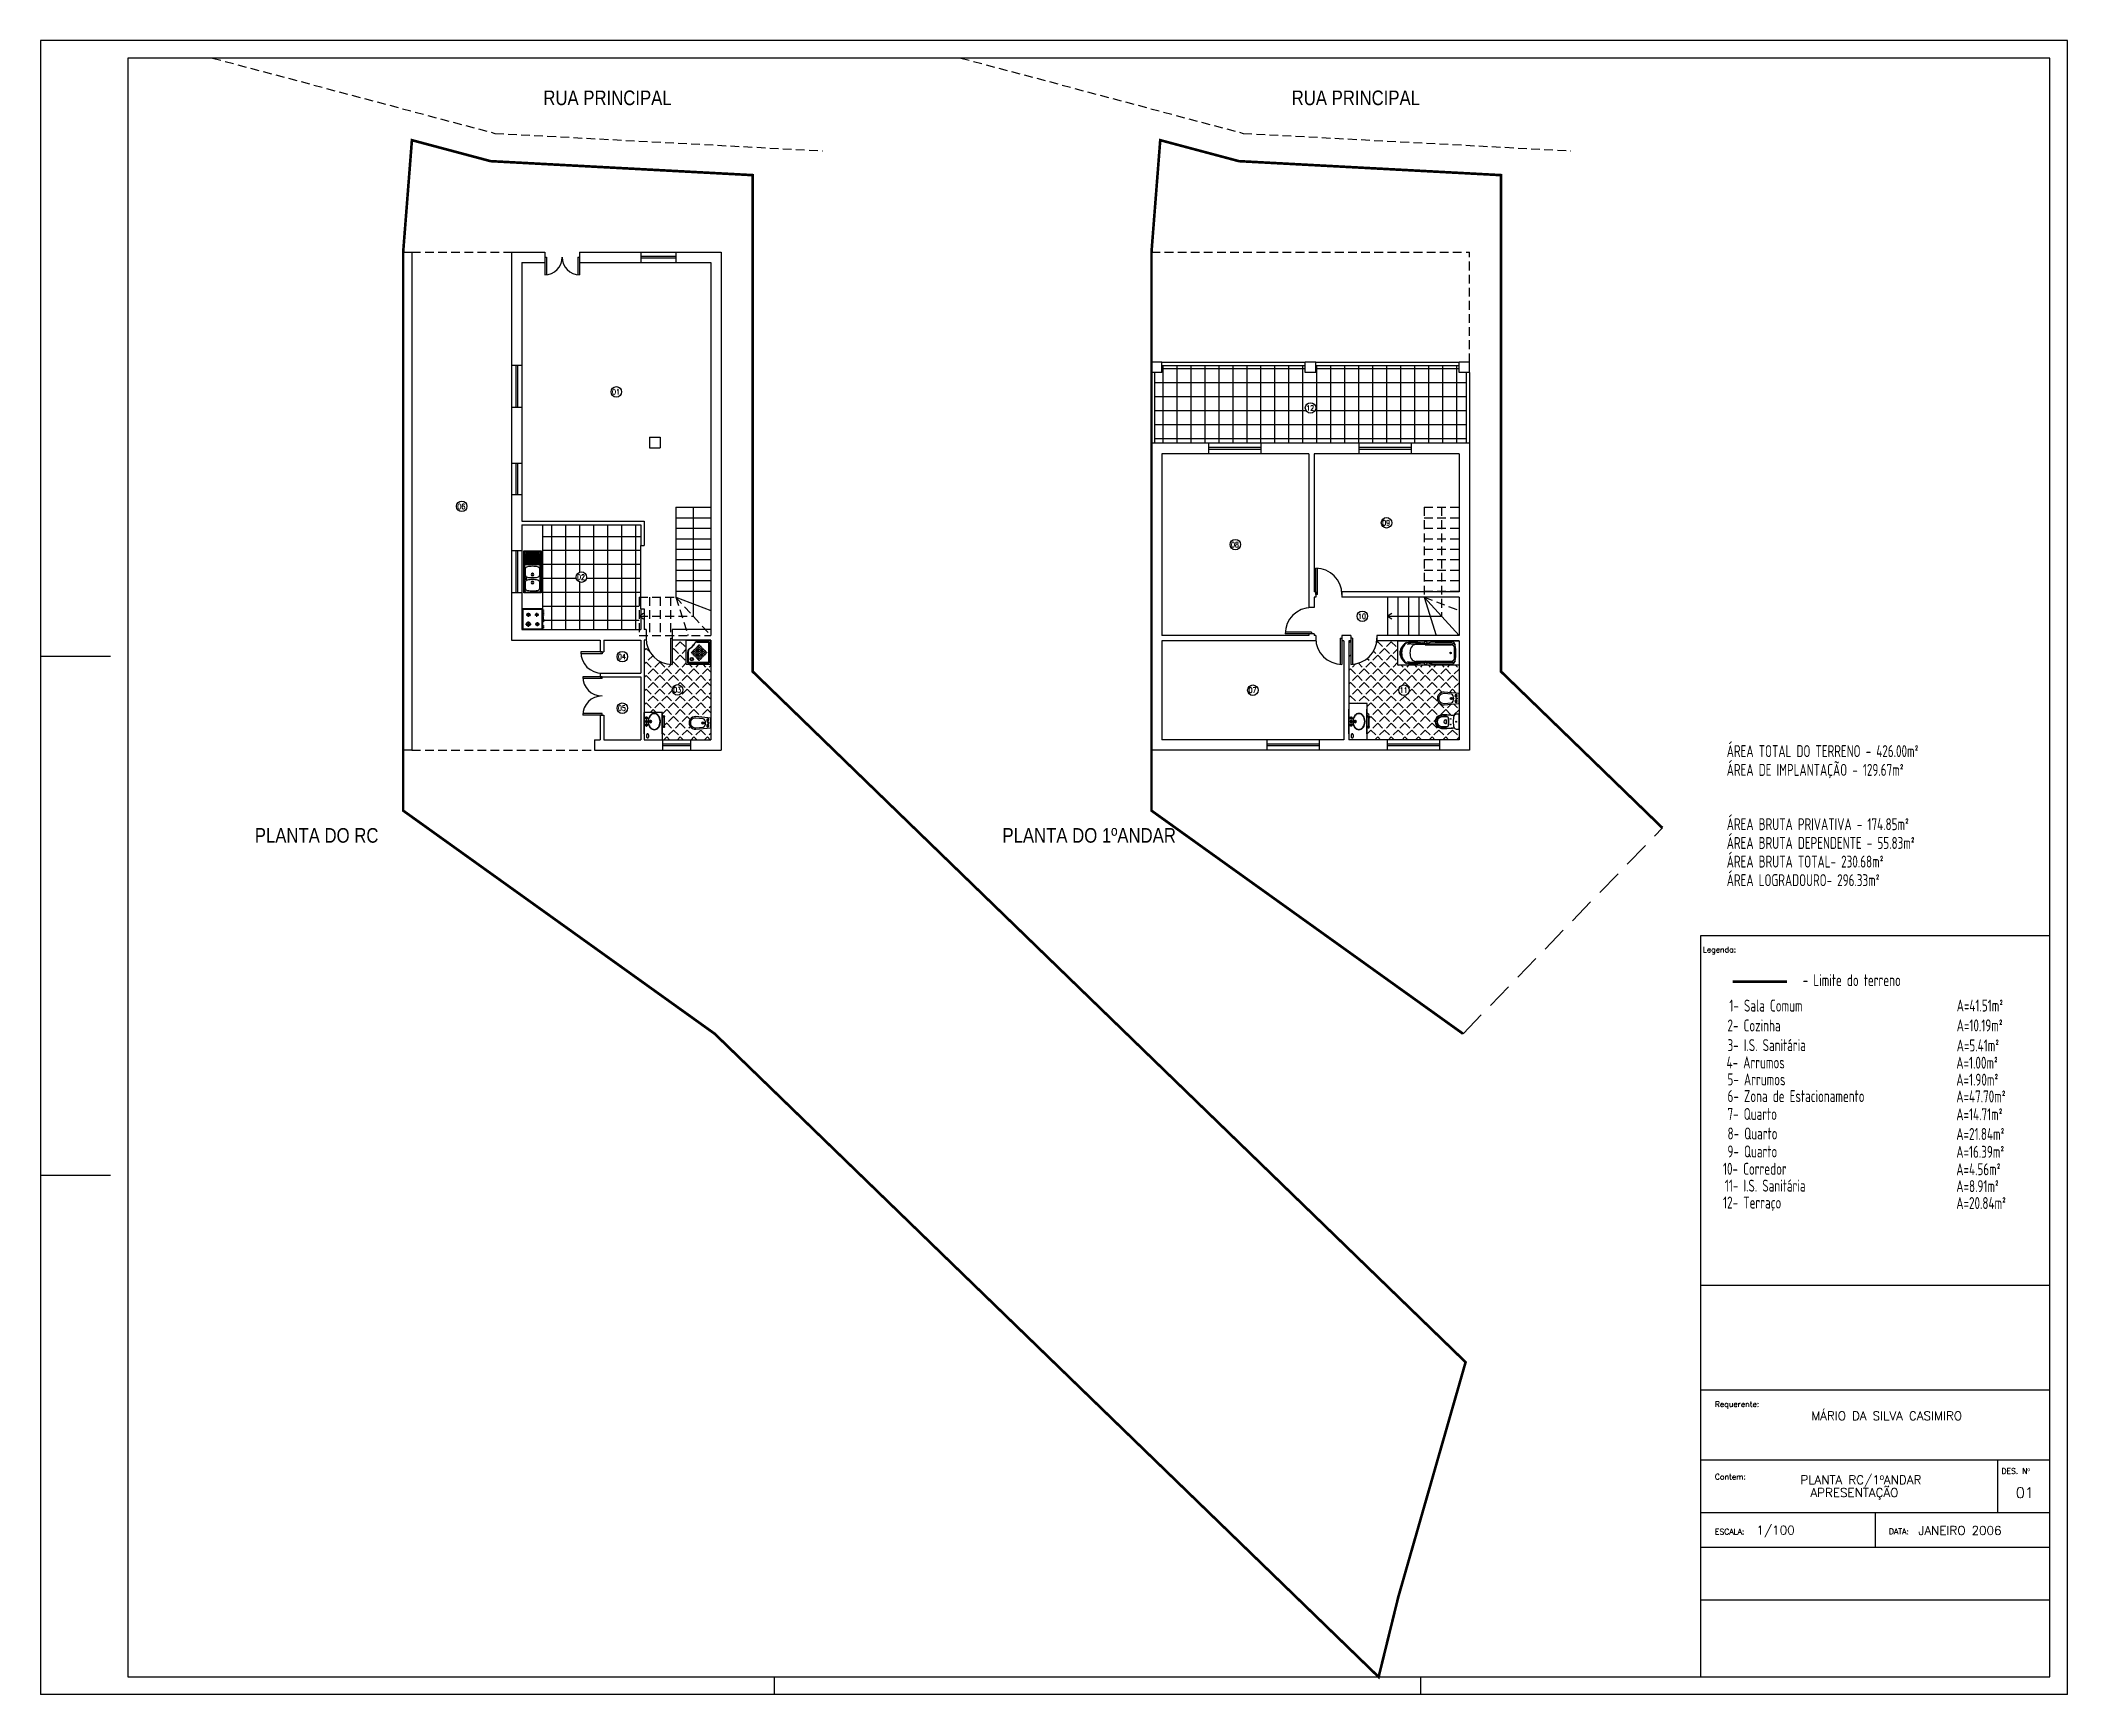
# Model space of a CAD drawing. Header units: inches. Extents: x 195 to 311, y -195 to -148.
# Drawn here: x 194.6 to 252.6, y -195.3 to -147.9 of the extents above; entities that cross this region are included whole.
import ezdxf
from ezdxf.enums import TextEntityAlignment as Align

# ---------------------------------------------------------------- set-up
doc = ezdxf.new("R2010")
doc.units = ezdxf.units.IN
doc.header["$MEASUREMENT"] = 0
for name, pattern in [('ACAD_ISO04W100', [30.5, 24, -3, 0.5, -3]), ('DASHDOT', [25.4, 12.7, -6.35, 0, -6.35]), ('HIDDEN', [0.375, 0.25, -0.125])]:
    doc.linetypes.add(name, pattern=pattern)
doc.layers.get('0').update_dxf_attribs({"linetype": 'CONTINUOUS'})
for name, color, linetype in [('AREAS', 7, 'CONTINUOUS'), ('cotas', 7, 'CONTINUOUS'), ('LEG', 7, 'CONTINUOUS'), ('LEGENDA', 7, 'CONTINUOUS'), ('LIMITE', 1, 'ACAD_ISO04W100'), ('NUMEROS', 7, 'CONTINUOUS'), ('OBJECTOS', 6, 'CONTINUOUS'), ('paredes', 2, 'CONTINUOUS'), ('PAVIMENTO', 4, 'CONTINUOUS'), ('vão', 1, 'CONTINUOUS')]:
    doc.layers.add(name, color=color, linetype=linetype)
doc.styles.add('AREAS', font='isocp.shx')
doc.styles.add('COMPARTIMENTOS', font='simplex.shx', dxfattribs={"height": 0.18})
doc.styles.add('SIMPLEX', font='SIMPLEX.SHX')
doc.styles.add('textoleg', font='swissc.ttf')

msp = doc.modelspace()

# ---------------------------------------------------------------- texts
at = {"layer": 'AREAS', "style": 'AREAS', "width": 0.75}
for s, p in [('ÁREA TOTAL DO TERRENO - 426.00m²', (242.83, -168.436)), ('ÁREA DE IMPLANTAÇÃO - 129.67m²', (242.83, -168.973)), ('ÁREA BRUTA PRIVATIVA - 174.85m²', (242.83, -170.527)), ('ÁREA BRUTA DEPENDENTE - 55.83m²', (242.83, -171.064)), ('ÁREA BRUTA TOTAL- 230.68m²', (242.83, -171.597)), ('ÁREA LOGRADOURO- 296.33m²', (242.83, -172.128)), ('- Limite do terreno', (245.006, -174.988)), ('1- Sala Comum', (242.905, -175.717)), ('A=41.51m²', (249.411, -175.715)), ('2- Cozinha', (242.852, -176.284)), ('A=10.19m²', (249.411, -176.282)), ('3- I.S. Sanitária', (242.854, -176.847)), ('A=5.41m²', (249.411, -176.855)), ('4- Arrumos', (242.826, -177.342)), ('A=1.00m²', (249.4, -177.35)), ('5- Arrumos', (242.852, -177.826)), ('6- Zona de Estacionamento', (242.854, -178.305)), ('A=1.90m²', (249.4, -177.835)), ('A=47.70m²', (249.4, -178.314)), ('7- Quarto', (242.852, -178.816)), ('A=14.71m²', (249.4, -178.825)), ('8- Quarto', (242.854, -179.375)), ('A=21.84m²', (249.4, -179.389)), ('9- Quarto', (242.852, -179.888)), ('A=16.39m²', (249.4, -179.898)), ('10- Corredor', (242.724, -180.384)), ('A=4.56m²', (249.4, -180.398)), ('11- I.S. Sanitária', (242.776, -180.867)), ('A=8.91m²', (249.4, -180.881)), ('12- Terraço', (242.727, -181.35)), ('A=20.84m²', (249.4, -181.365))]:
    msp.add_text(s, height=0.342, dxfattribs=at).set_placement(p)
at = {"layer": 'LEGENDA', "linetype": 'Continuous', "style": 'textoleg'}
for s, p in [('RUA PRINCIPAL', (208.969, -149.786)), ('RUA PRINCIPAL', (230.383, -149.786)), ('PLANTA DO RC', (200.712, -170.885)), ('PLANTA DO 1ºANDAR', (222.106, -170.885))]:
    msp.add_text(s, height=0.418, dxfattribs=at).set_placement(p)

# ---------------------------------------------------------------- blocks, each defined once
blk = doc.blocks.new('87047120')
for p, q in [((-0.585, -0.06), (-0.585, -0.25)), ((-0.585, -0.44), (-0.585, -0.25)), ((-0.575, -0.06), (-0.575, -0.25)), ((-0.575, -0.44), (-0.575, -0.25)), ((-0.189, -0.079), (-0.555, -0.079)), ((-0.189, -0.103), (-0.555, -0.103)), ((-0.189, -0.128), (-0.555, -0.128)), ((-0.189, -0.152), (-0.555, -0.152)), ((-0.189, -0.177), (-0.555, -0.177)), ((-0.189, -0.201), (-0.555, -0.201)), ((-0.189, -0.226), (-0.555, -0.226)), ((-0.189, -0.25), (-0.555, -0.25)), ((-0.189, -0.274), (-0.555, -0.274)), ((-0.189, -0.299), (-0.555, -0.299)), ((-0.189, -0.323), (-0.555, -0.323)), ((-0.189, -0.348), (-0.555, -0.348)), ((-0.189, -0.372), (-0.555, -0.372)), ((-0.189, -0.397), (-0.555, -0.397)), ((-0.189, -0.421), (-0.555, -0.421)), ((0.367, -0.02), (-0.545, -0.02)), ((0.367, -0.03), (-0.545, -0.03)), ((0.367, -0.47), (-0.545, -0.47)), ((0.367, -0.48), (-0.545, -0.48)), ((-0.189, -0.446), (-0.527, -0.446)), ((-0.189, -0.055), (-0.524, -0.055)), ((0.367, -0.02), (0.553, -0.02)), ((0.367, -0.03), (0.553, -0.03)), ((0.367, -0.47), (0.553, -0.47)), ((0.367, -0.48), (0.553, -0.48)), ((0.583, -0.06), (0.583, -0.25)), ((0.583, -0.44), (0.583, -0.25)), ((0.593, -0.06), (0.593, -0.25)), ((0.593, -0.44), (0.593, -0.25))]:
    blk.add_line(p, q)
blk.add_lwpolyline([(-0.6, -0.5), (0.6, -0.5), (0.6, 0), (-0.6, 0)], close=True)
for centre, radius in [((0.079, -0.25), 0.038), ((0.079, -0.25), 0.0275), ((0.192, -0.066), 0.019), ((0.304, -0.25), 0.038), ((0.304, -0.25), 0.0275)]:
    blk.add_circle(centre, radius)
for centre, radius, start, end in [((-0.545, -0.06), 0.04, 90, 180), ((-0.545, -0.44), 0.04, 180, 270), ((-0.545, -0.06), 0.03, 90, 180), ((-0.545, -0.44), 0.03, 180, 270), ((0.581, -0.25), 0.75, 169.61876, 180), ((0.581, -0.25), 0.75, 180, 190.38124), ((-0.083, -0.128), 0.075, 97.23, 169.61876), ((-0.083, -0.372), 0.075, 190.38124, 262.77), ((0.002, -0.798), 0.75, 90, 97.23), ((0.002, 0.298), 0.75, 262.77, 270), ((0.002, -0.798), 0.75, 82.77, 90), ((0.002, 0.298), 0.75, 270, 277.23), ((0.087, -0.128), 0.075, 10.38124, 82.77), ((0.087, -0.372), 0.075, 277.23, 349.61876), ((-0.577, -0.25), 0.75, 0, 10.38124), ((-0.577, -0.25), 0.75, 349.61876, 0), ((0.961, -0.25), 0.75, 169.61876, 180), ((0.961, -0.25), 0.75, 180, 190.38124), ((0.297, -0.128), 0.075, 97.23, 169.61876), ((0.297, -0.372), 0.075, 190.38124, 262.77), ((0.382, -0.798), 0.75, 90, 97.23), ((0.382, 0.298), 0.75, 262.77, 270), ((0.382, -0.798), 0.75, 82.77, 90), ((0.382, 0.298), 0.75, 270, 277.23), ((0.467, -0.128), 0.075, 10.38124, 82.77), ((0.467, -0.372), 0.075, 277.23, 349.61876), ((-0.197, -0.25), 0.75, 0, 10.38124), ((-0.197, -0.25), 0.75, 349.61876, 0), ((0.553, -0.06), 0.04, 0, 90), ((0.553, -0.06), 0.03, 0, 90), ((0.553, -0.44), 0.04, 270, 0), ((0.553, -0.44), 0.03, 270, 0)]:
    blk.add_arc(centre, radius, start, end)
blk = doc.blocks.new('g')
at = {"layer": 'vão'}
for p, q in [((205.873, 19.59), (205.273, 19.59)), ((205.273, 19.59), (205.273, 18.996)), ((205.293, 19.54), (205.293, 19.046)), ((205.823, 19.57), (205.323, 19.57)), ((205.375, 19.151), (205.531, 19.151)), ((205.399, 19.419), (205.514, 19.419)), ((205.455, 19.075), (205.455, 19.228)), ((205.457, 19.361), (205.457, 19.477)), ((205.64, 19.419), (205.754, 19.419)), ((205.655, 19.149), (205.769, 19.149)), ((205.697, 19.361), (205.697, 19.477)), ((205.712, 19.091), (205.712, 19.207)), ((205.853, 19.046), (205.853, 19.54)), ((205.873, 18.996), (205.873, 19.59)), ((205.874, 19.56), (205.885, 19.56)), ((205.885, 19.537), (205.874, 19.537)), ((205.874, 19.511), (205.885, 19.511)), ((205.885, 19.488), (205.874, 19.488)), ((205.874, 19.463), (205.885, 19.463)), ((205.885, 19.44), (205.874, 19.44)), ((205.874, 19.416), (205.885, 19.416)), ((205.885, 19.393), (205.874, 19.393)), ((205.878, 19.367), (205.878, 19.293)), ((205.891, 19.367), (205.878, 19.367)), ((205.878, 19.218), (205.878, 19.293)), ((205.891, 19.218), (205.878, 19.218)), ((205.885, 19.56), (205.885, 19.537)), ((205.885, 19.511), (205.885, 19.488)), ((205.885, 19.463), (205.885, 19.44)), ((205.885, 19.416), (205.885, 19.393)), ((205.891, 19.293), (205.891, 19.367)), ((205.891, 19.293), (205.891, 19.218)), ((205.273, 18.996), (205.873, 18.996)), ((205.323, 19.016), (205.823, 19.016)), ((205.874, 19.107), (205.885, 19.107)), ((205.885, 19.084), (205.874, 19.084)), ((205.874, 19.06), (205.885, 19.06)), ((205.885, 19.037), (205.874, 19.037)), ((205.885, 19.107), (205.885, 19.084)), ((205.885, 19.06), (205.885, 19.037))]:
    blk.add_line(p, q, dxfattribs=at)
for centre, radius in [((205.455, 19.15), 0.0572), ((205.455, 19.151), 0.05), ((205.457, 19.419), 0.045), ((205.457, 19.419), 0.04), ((205.697, 19.419), 0.035), ((205.697, 19.419), 0.03), ((205.712, 19.149), 0.045), ((205.712, 19.149), 0.04)]:
    blk.add_circle(centre, radius, dxfattribs=at)
for centre, start, end in [((205.323, 19.54), 90, 180), ((205.823, 19.54), 0, 90), ((205.323, 19.046), 180, 270), ((205.823, 19.046), 270, 0)]:
    blk.add_arc(centre, 0.03, start, end, dxfattribs=at)
blk = doc.blocks.new('bid')
at = {"layer": 'OBJECTOS'}
for p, q in [((-0.094, -0.065), (-0.101, -0.072)), ((-0.101, -0.099), (-0.094, -0.106)), ((-0.091, -0.068), (-0.098, -0.075)), ((-0.098, -0.096), (-0.091, -0.103)), ((-0.062, -0.075), (-0.069, -0.068)), ((-0.069, -0.103), (-0.062, -0.096)), ((-0.059, -0.072), (-0.066, -0.065)), ((-0.066, -0.106), (-0.059, -0.099)), ((0.059, -0.072), (0.066, -0.065)), ((0.066, -0.106), (0.059, -0.099)), ((0.062, -0.075), (0.069, -0.068)), ((0.069, -0.103), (0.062, -0.096)), ((0.091, -0.068), (0.098, -0.075)), ((0.098, -0.096), (0.091, -0.103)), ((0.094, -0.065), (0.101, -0.072)), ((0.101, -0.099), (0.094, -0.106))]:
    blk.add_line(p, q, dxfattribs=at)
for points in [[(-0.14, 0), (-0.179, -0.423, 1.096946), (0.179, -0.423), (0.14, 0)], [(0.139, -0.427), (0.12, -0.215, 0.293275), (0.08, -0.164, 0.170265), (-0.08, -0.164, 0.293275), (-0.12, -0.215), (-0.139, -0.427, 1.096946)]]:
    blk.add_lwpolyline(points, format="xyb", close=True, dxfattribs=at)
for centre, radius in [((-0.08, -0.085), 0.015), ((-0.08, -0.085), 0.011), ((0, -0.219), 0.0316), ((0, -0.219), 0.0216), ((0, -0.069), 0.0198), ((0.08, -0.085), 0.015), ((0.08, -0.085), 0.011)]:
    blk.add_circle(centre, radius, dxfattribs=at)
for centre, radius, start, end in [((-0.08, -0.085), 0.0305, 149.21084, 210.78916), ((-0.101, -0.064), 0.0075, 356.81032, 273.18968), ((-0.101, -0.107), 0.0075, 86.81032, 3.18968), ((-0.08, -0.085), 0.0255, 147.4537, 212.5463), ((-0.096, -0.07), 0.00533, 200.56224, 249.43776), ((-0.096, -0.101), 0.00533, 110.56224, 159.43776), ((-0.094, -0.074), 0.00412, 187.64951, 262.35049), ((-0.094, -0.096), 0.00412, 97.64951, 172.35049), ((-0.08, -0.085), 0.0305, 59.21084, 120.78916), ((-0.08, -0.085), 0.0305, 239.21084, 300.78916), ((-0.08, -0.085), 0.0255, 57.4537, 122.5463), ((-0.096, -0.07), 0.00533, 20.56224, 69.43776), ((-0.096, -0.101), 0.00533, 290.56225, 339.43776), ((-0.08, -0.085), 0.0255, 237.4537, 302.5463), ((-0.091, -0.072), 0.00412, 7.64951, 82.35049), ((-0.091, -0.099), 0.00412, 277.64951, 352.35049), ((-0.069, -0.072), 0.00412, 97.64951, 172.35049), ((-0.069, -0.099), 0.00412, 187.64951, 262.35049), ((-0.064, -0.07), 0.00533, 110.56224, 159.43776), ((-0.064, -0.101), 0.00533, 200.56224, 249.43776), ((-0.059, -0.064), 0.0075, 266.81032, 183.18968), ((-0.066, -0.074), 0.00412, 277.64951, 352.35049), ((-0.066, -0.096), 0.00412, 7.64951, 82.35049), ((-0.059, -0.107), 0.0075, 176.81032, 93.18968), ((-0.064, -0.07), 0.00533, 290.56225, 339.43776), ((-0.064, -0.101), 0.00533, 20.56224, 69.43776), ((-0.08, -0.085), 0.0255, 327.4537, 32.5463), ((-0.08, -0.085), 0.0305, 329.21084, 30.78916), ((0.08, -0.085), 0.0305, 149.21084, 210.78916), ((0.059, -0.064), 0.0075, 356.81032, 273.18968), ((0.059, -0.107), 0.0075, 86.81032, 3.18968), ((0.08, -0.085), 0.0255, 147.4537, 212.5463), ((0.064, -0.07), 0.00533, 200.56224, 249.43776), ((0.064, -0.101), 0.00533, 110.56224, 159.43776), ((0.066, -0.074), 0.00412, 187.64951, 262.35049), ((0.066, -0.096), 0.00412, 97.64951, 172.35049), ((0.08, -0.085), 0.0305, 59.21084, 120.78916), ((0.08, -0.085), 0.0305, 239.21084, 300.78916), ((0.08, -0.085), 0.0255, 57.4537, 122.5463), ((0.064, -0.07), 0.00533, 20.56224, 69.43776), ((0.064, -0.101), 0.00533, 290.56225, 339.43776), ((0.08, -0.085), 0.0255, 237.4537, 302.5463), ((0.069, -0.072), 0.00412, 7.64951, 82.35049), ((0.069, -0.099), 0.00412, 277.64951, 352.35049), ((0.091, -0.072), 0.00412, 97.64951, 172.35049), ((0.091, -0.099), 0.00412, 187.64951, 262.35049), ((0.096, -0.07), 0.00533, 110.56224, 159.43776), ((0.096, -0.101), 0.00533, 200.56224, 249.43776), ((0.101, -0.064), 0.0075, 266.81032, 183.18968), ((0.094, -0.074), 0.00412, 277.64951, 352.35049), ((0.094, -0.096), 0.00412, 7.64951, 82.35049), ((0.101, -0.107), 0.0075, 176.81032, 93.18968), ((0.096, -0.07), 0.00533, 290.56225, 339.43776), ((0.096, -0.101), 0.00533, 20.56224, 69.43776), ((0.08, -0.085), 0.0255, 327.4537, 32.5463), ((0.08, -0.085), 0.0305, 329.21084, 30.78916)]:
    blk.add_arc(centre, radius, start, end, dxfattribs=at)
blk = doc.blocks.new('numeros')
at = {"layer": 'NUMEROS'}
blk.add_circle((0.009, -0.033), 0.15, dxfattribs=at)
at = {"layer": 'NUMEROS', "style": 'SIMPLEX', "width": 0.75}
blk.add_attdef('NUMERO', text='', height=0.15, dxfattribs=at).set_placement((-0.002, -0.109), align=Align.CENTER)
blk = doc.blocks.new('A$C70504814')
at = {"layer": 'LEG'}
for p, q in [((-390.924, -47.565), (-448.924, -47.565)), ((-448.924, -47.565), (-448.924, -94.878)), ((-390.924, -94.878), (-390.924, -47.565)), ((-448.924, -65.178), (-446.924, -65.178)), ((-446.924, -80.028), (-448.924, -80.028)), ((-427.924, -94.878), (-427.924, -94.378)), ((-409.424, -94.878), (-409.424, -94.378)), ((-390.924, -94.878), (-448.924, -94.878))]:
    blk.add_line(p, q, dxfattribs=at)
at = {"layer": 'LEG', "color": 5}
for p, q in [((-391.424, -48.065), (-446.424, -48.065)), ((-446.424, -48.065), (-446.424, -94.378)), ((-391.424, -94.378), (-391.424, -48.065)), ((-401.424, -73.178), (-401.424, -94.378)), ((-391.424, -73.178), (-401.424, -73.178)), ((-391.424, -83.178), (-401.424, -83.178)), ((-391.424, -86.178), (-401.424, -86.178)), ((-391.424, -88.178), (-401.424, -88.178)), ((-392.924, -88.178), (-392.924, -89.678)), ((-391.424, -89.678), (-401.424, -89.678)), ((-396.424, -89.678), (-396.424, -90.678)), ((-391.424, -90.678), (-401.424, -90.678)), ((-391.424, -92.178), (-401.424, -92.178)), ((-446.424, -94.378), (-391.424, -94.378))]:
    blk.add_line(p, q, dxfattribs=at)
at = {"layer": 'LEG', "linetype": 'Continuous'}
blk.add_line((-401.424, -92.178), (-401.424, -92.178), dxfattribs=at)
at = {"layer": 'LEG', "linetype": 'Continuous', "style": 'COMPARTIMENTOS'}
for s, p in [('Legenda:', (-401.359, -73.652)), ('Requerente:', (-401.012, -86.653)), ('Contem:', (-401.012, -88.728)), ('DES. Nº', (-392.812, -88.567)), ('ESCALA:', (-401.012, -90.302)), ('DATA:', (-396.032, -90.295))]:
    blk.add_text(s, height=0.16, dxfattribs=at).set_placement(p)
for tag, p in [('REQUERENTE', (-397.572, -87.031)), ('REQUERENTE', (-397.572, -87.419)), ('CONTEM', (-397.91, -88.862)), ('CONTEM', (-397.91, -89.227)), ('ESCALA', (-399.823, -90.3)), ('DATA', (-395.19, -90.311))]:
    blk.add_attdef(tag, p, '', height=0.25, dxfattribs=at)
at = {"layer": 'LEG', "color": 5, "style": 'COMPARTIMENTOS'}
blk.add_attdef('NUMERO', (-392.401, -89.257), '', height=0.3, dxfattribs=at)
blk = doc.blocks.new('ba-200')
for p, q in [((-0.789, 0.011), (-0.789, 1.989)), ((-0.777, 2), (0, 2)), ((0.011, 1.989), (0.011, 0.011)), ((-0.744, 1.218), (-0.744, 1.763)), ((-0.687, 0.423), (-0.687, 1.791)), ((-0.652, 0.894), (-0.652, 1.753)), ((-0.126, 0.894), (-0.126, 1.753)), ((-0.09, 0.423), (-0.09, 1.791)), ((-0.033, 1.218), (-0.033, 1.763)), ((-0.687, 0.897), (-0.687, 0.912)), ((-0.652, 0.894), (-0.664, 0.6)), ((-0.126, 0.894), (-0.113, 0.6)), ((-0.09, 0.897), (-0.09, 0.912)), ((0, 0), (-0.777, 0))]:
    blk.add_line(p, q)
blk.add_lwpolyline([(-0.415, 1.884, -0.338364), (-0.415, 1.885, -0.038384), (-0.408, 1.886, -0.0164), (-0.4, 1.887, -0.011665), (-0.389, 1.887, -0.011665), (-0.379, 1.887, -0.0164), (-0.371, 1.886, -0.038384), (-0.364, 1.885, -0.338364), (-0.363, 1.884, -0.338364), (-0.364, 1.884, -0.038384), (-0.371, 1.882, -0.0164), (-0.379, 1.882, -0.011665), (-0.389, 1.881, -0.011665), (-0.4, 1.882, -0.0164), (-0.408, 1.882, -0.038384), (-0.415, 1.884, -0.338364)], format="xyb", close=True)
for centre, radius in [((-0.389, 1.722), 0.0245), ((-0.739, 0.911), 0.0376), ((-0.039, 0.911), 0.0376)]:
    blk.add_circle(centre, radius)
for centre, radius, start, end in [((-0.777, 1.989), 0.0113, 90, 180), ((0, 1.989), 0.0113, 0, 90), ((-0.627, 1.763), 0.118, 97.75476, 180), ((-0.593, 1.791), 0.0941, 122.63146, 180), ((-0.558, 1.753), 0.0941, 95.54994, 180), ((-0.389, 0.014), 1.882, 90, 97.75476), ((-0.389, 0.014), 1.841, 90, 95.54994), ((-0.389, 0.014), 1.882, 82.24524, 90), ((-0.389, 0.014), 1.841, 84.45006, 90), ((-0.22, 1.753), 0.0941, 0, 84.45006), ((-0.151, 1.763), 0.118, 0, 82.24524), ((-0.184, 1.791), 0.0941, 0, 57.36854), ((0.9, 0.472), 1.647, 170.79332, 181.70642), ((0, 1.218), 0.744, 180, 195.50651), ((0.9, 0.472), 1.628, 170.79332, 181.70642), ((-2.027, 0.946), 1.318, 350.79332, 353.75115), ((-0.221, 1.166), 0.518, 196.55243, 203.03151), ((-0.483, 0.777), 0.235, 150.93225, 173.75115), ((-0.819, 0.912), 0.132, 0, 23.03151), ((-0.698, 0.897), 0.0113, 330.93225, 0), ((0.041, 0.912), 0.132, 156.96849, 180), ((-0.079, 0.897), 0.0113, 180, 209.06775), ((-0.295, 0.777), 0.235, 6.24885, 29.06775), ((-0.556, 1.166), 0.518, 336.96849, 343.44757), ((-1.677, 0.472), 1.628, 358.29358, 9.20668), ((1.249, 0.946), 1.318, 186.24885, 189.20668), ((-0.777, 1.218), 0.744, 344.49349, 0), ((-1.677, 0.472), 1.647, 358.29358, 9.20668), ((-0.777, 0.011), 0.0113, 180, 270), ((-0.464, 0.423), 0.282, 180, 242.79711), ((-0.435, 0.42), 0.324, 204.9978, 255.61034), ((-0.458, 0.508), 0.282, 197.36484, 222.38634), ((-0.435, 0.42), 0.311, 201.88033, 255.61034), ((-0.405, 0.423), 0.282, 180, 201.94312), ((-0.49, 0.593), 0.174, 177.62767, 244.17169), ((-0.346, 0.505), 0.447, 235.86853, 255.02906), ((-0.389, 0.569), 0.447, 242.79711, 270), ((-0.389, 0.802), 0.407, 244.17169, 270), ((-0.389, 0.602), 0.512, 255.61034, 270), ((-0.389, 0.602), 0.499, 255.61034, 270), ((-0.389, 0.346), 0.282, 255.02906, 284.97094), ((-0.389, 0.802), 0.407, 270, 295.82831), ((-0.389, 0.569), 0.447, 270, 297.20289), ((-0.389, 0.602), 0.499, 270, 284.38966), ((-0.389, 0.602), 0.512, 270, 284.38966), ((-0.431, 0.505), 0.447, 284.97094, 304.13147), ((-0.342, 0.42), 0.311, 284.38966, 338.11967), ((-0.342, 0.42), 0.324, 284.38966, 335.0022), ((-0.287, 0.593), 0.174, 295.82831, 2.37233), ((-0.313, 0.423), 0.282, 297.20289, 0), ((-0.373, 0.423), 0.282, 338.05688, 0), ((-0.319, 0.508), 0.282, 317.61366, 342.63516), ((0, 0.011), 0.0113, 270, 0)]:
    blk.add_arc(centre, radius, start, end)
blk = doc.blocks.new('At-in')
for p, q in [((-0.215, -0.003), (-0.215, -0.06)), ((-0.05, -0.387), (-0.05, -0.372)), ((0.05, -0.387), (0.05, -0.372))]:
    blk.add_line(p, q)
blk.add_lwpolyline([(0, 0), (-0.209, 0, 0.414214), (-0.215, -0.006), (-0.215, -0.064, 0.238984), (-0.178, -0.136, 0.001601), (-0.184, -0.232, -0.004472), (-0.19, -0.312, 0.032048), (-0.194, -0.466, 0.043048), (-0.186, -0.534, 0.354689), (0, -0.685, 0.354689), (0.186, -0.534, 0.043048), (0.194, -0.466, 0.032048), (0.19, -0.312, -0.004472), (0.184, -0.232, 0.001601), (0.178, -0.136, 0.238984), (0.215, -0.064), (0.215, -0.006, 0.414214), (0.209, 0)], format="xyb", close=True)
for centre, radius in [((-0.08, -0.237), 0.008), ((0, -0.082), 0.0135), ((0.08, -0.237), 0.008)]:
    blk.add_circle(centre, radius)
for centre, radius, start, end in [((5.314, -0.471), 5.5, 177.39153, 178.98843), ((1.115, -0.394), 1.3, 179.10574, 182.12306), ((0.266, -0.431), 0.45, 181.5343, 192.28935), ((14.807, -0.845), 15, 177.29531, 177.61473), ((-0.125, -0.064), 0.09, 233.76261, 245.98479), ((0, -0.489), 0.178, 192.28935, 270), ((-0.08, 0.037), 0.2, 245.98487, 266.46159), ((-0.082, -0.36), 0.065, 93.25772, 178.81631), ((5.314, -0.471), 5.462, 178.81631, 178.98843), ((1.115, -0.394), 1.262, 179.10574, 182.12306), ((0.266, -0.431), 0.412, 181.5343, 192.28935), ((-0.082, -0.36), 0.06, 93.25772, 178.81631), ((5.314, -0.471), 5.457, 178.81631, 178.98843), ((1.115, -0.394), 1.257, 179.10574, 182.12306), ((0.266, -0.431), 0.407, 181.5343, 192.28935), ((0, -0.489), 0.14, 192.28935, 270), ((0, -0.489), 0.135, 192.28935, 270), ((0, 1.335), 1.5, 266.46161, 270), ((0, -1.793), 1.5, 86.74228, 93.25772), ((0, -1.793), 1.495, 86.74228, 93.25772), ((-0.035, -0.372), 0.015, 97.05413, 180), ((0, -0.387), 0.05, 180, 0), ((0, -0.655), 0.3, 82.94587, 97.05413), ((0, 1.335), 1.5, 270, 273.53839), ((0, -0.489), 0.135, 270, 347.71065), ((0, -0.489), 0.14, 270, 347.71065), ((0, -0.489), 0.178, 270, 347.71065), ((0.035, -0.372), 0.015, 0, 82.94587), ((0.082, -0.36), 0.065, 1.18369, 86.74228), ((0.082, -0.36), 0.06, 1.18369, 86.74228), ((0.08, 0.037), 0.2, 273.53841, 294.01513), ((-0.266, -0.431), 0.407, 347.71065, 358.4657), ((-0.266, -0.431), 0.412, 347.71065, 358.4657), ((-1.115, -0.394), 1.257, 357.87694, 0.89426), ((-5.314, -0.471), 5.457, 1.01157, 1.18369), ((-1.115, -0.394), 1.262, 357.87694, 0.89426), ((-5.314, -0.471), 5.462, 1.01157, 1.18369), ((0.125, -0.064), 0.09, 294.01521, 306.23739), ((-0.266, -0.431), 0.45, 347.71065, 358.4657), ((-14.807, -0.845), 15, 2.38527, 2.70469), ((-5.314, -0.471), 5.5, 1.01157, 2.60847), ((-1.115, -0.394), 1.3, 357.87694, 0.89426)]:
    blk.add_arc(centre, radius, start, end)

# ---------------------------------------------------------------- hatches: boundary and pattern name
at = {"layer": 'PAVIMENTO', "linetype": 'Continuous'}
h = msp.add_hatch(dxfattribs=at)
h.set_pattern_fill('NET', color=256, scale=3.2, angle=270, style=0)
h.set_pattern_definition([(270, (532.3039, 93.87867), (0.4, -7e-17), []), (0, (532.3039, 93.87867), (1e-16, 0.4), [])])
h.paths.add_polyline_path([(235.371, -157.438), (235.171, -157.438), (235.171, -157.238), (231.071, -157.238), (231.071, -157.438), (230.771, -157.438), (230.771, -157.238), (226.671, -157.238), (226.671, -157.438), (226.471, -157.438), (226.471, -159.458), (228.001, -159.458), (229.501, -159.458), (232.301, -159.458), (233.801, -159.458), (235.371, -159.458)])
h.paths.add_polyline_path([(230.771, -158.448, -1), (231.071, -158.448, -1)], flags=16)
h.paths.add_polyline_path([(230.816, -158.561), (231.003, -158.561), (231.003, -158.336), (230.816, -158.336)], flags=24)
at = {"layer": 'PAVIMENTO'}
h = msp.add_hatch(dxfattribs=at)
h.set_pattern_fill('NET', color=256, scale=3.2, angle=-90, style=0)
h.set_pattern_definition([(270, (524.0144, 93.87867), (0.4, -6e-17), []), (0, (524.0144, 93.87867), (9e-17, 0.4), [])])
h.paths.add_polyline_path([(211.708, -163.858), (211.758, -163.858), (211.758, -162.382), (211.758, -161.788), (208.958, -161.788), (208.958, -164.223), (208.97, -164.223), (208.97, -164.246), (208.958, -164.246), (208.958, -164.272), (208.97, -164.272), (208.97, -164.295), (208.958, -164.295), (208.958, -164.321), (208.97, -164.321), (208.97, -164.344), (208.958, -164.344), (208.958, -164.367), (208.97, -164.367), (208.97, -164.391), (208.958, -164.391), (208.958, -164.416), (208.976, -164.416), (208.976, -164.491), (208.976, -164.566), (208.958, -164.566), (208.958, -164.677), (208.97, -164.677), (208.97, -164.7), (208.958, -164.7), (208.958, -164.723), (208.97, -164.723), (208.97, -164.746), (208.958, -164.746), (208.958, -164.788), (211.708, -164.788)])
h.paths.add_polyline_path([(209.908, -163.288, -1), (210.208, -163.288, -1)], flags=16)
h.paths.add_polyline_path([(209.918, -163.401), (210.175, -163.401), (210.175, -163.176), (209.918, -163.176)], flags=24)
h = msp.add_hatch(dxfattribs=at)
h.set_pattern_fill('ANGLE', color=256, angle=225, style=0)
h.set_pattern_definition([(225, (524.0144, 93.87867), (0.19445436, -0.19445436), [0.2, -0.075]), (315, (524.0144, 93.87867), (0.19445436, 0.19445436), [0.2, -0.075])])
h.paths.add_polyline_path([(213.758, -165.779, -0.414213), (213.747, -165.789), (213.068, -165.789, -0.414214), (213.058, -165.779), (213.058, -165.098, -0.414214), (213.068, -165.088), (212.758, -165.088), (212.658, -165.088), (212.658, -165.788, -0.394805), (211.91, -165.088), (211.858, -165.088), (211.858, -167.162), (212.383, -167.162), (212.383, -167.24), (212.391, -167.24), (212.391, -167.26, 0.04075), (212.424, -167.265, -0.617423), (212.442, -167.266, -0.289775), (212.44, -167.277), (212.44, -167.563, -1.104876), (212.424, -167.575, 0.04075), (212.391, -167.58), (212.391, -167.6), (212.383, -167.6), (212.383, -167.938), (213.178, -167.938), (213.758, -167.938), (213.758, -167.598), (213.335, -167.637, -1.096946), (213.335, -167.279), (213.758, -167.318)])
h.paths.add_polyline_path([(212.958, -166.513, -1), (212.658, -166.513, -1)], flags=16)
h.paths.add_polyline_path([(212.668, -166.626), (212.925, -166.626), (212.925, -166.401), (212.668, -166.401)], flags=24)
h = msp.add_hatch(dxfattribs=at)
h.set_pattern_fill('ANGLE', color=256, angle=225, style=0)
h.set_pattern_definition([(225, (532.3039, 93.87867), (0.19445436, -0.19445436), [0.2, -0.075]), (315, (532.3039, 93.87867), (0.19445436, 0.19445436), [0.2, -0.075])])
h.paths.add_polyline_path([(235.171, -166.9), (234.748, -166.94, -1.096946), (234.748, -166.581), (235.171, -166.62), (235.171, -165.808), (233.421, -165.808), (233.421, -165.108), (232.817, -165.108, -0.38517), (232.071, -165.783), (232.071, -165.108), (232.021, -165.108), (232.021, -166.902), (232.546, -166.902), (232.546, -167.24), (232.554, -167.24), (232.554, -167.26, 0.04075), (232.587, -167.265, -1.104876), (232.604, -167.277), (232.604, -167.563, -1.104876), (232.587, -167.575, 0.04075), (232.554, -167.58), (232.554, -167.6), (232.546, -167.6), (232.546, -167.938), (233.111, -167.938), (234.611, -167.938), (235.171, -167.938), (235.171, -167.638), (235.108, -167.638, -0.238984), (235.035, -167.601, -0.001601), (234.939, -167.607, 0.004472), (234.859, -167.613, -0.032048), (234.705, -167.617, -0.043048), (234.637, -167.609, -0.354689), (234.486, -167.423, -0.354689), (234.637, -167.237, -0.043048), (234.705, -167.229, -0.032048), (234.859, -167.233, 0.004472), (234.939, -167.239, -0.001601), (235.035, -167.245, -0.238984), (235.108, -167.208), (235.171, -167.208)])
h.paths.add_polyline_path([(233.446, -166.523, -1), (233.746, -166.523, -1)], flags=16)
h.paths.add_polyline_path([(233.467, -166.636), (233.702, -166.636), (233.702, -166.411), (233.467, -166.411)], flags=24)

# ---------------------------------------------------------------- linework, layer by layer
at = {"layer": 'cotas', "linetype": 'HIDDEN', "ltscale": 3}
msp.add_line((235.285, -176.351), (240.99, -170.461), dxfattribs=at)
at = {"layer": 'LIMITE', "linetype": 'DASHDOT', "ltscale": 0.1, "const_width": 0.075}
msp.add_lwpolyline([(213.872, -176.351), (204.958, -169.968), (204.958, -165.988), (204.958, -153.988), (205.208, -150.788), (207.458, -151.388), (214.958, -151.788), (214.958, -165.988), (235.359, -185.746), (233.435, -192.455), (232.87, -194.751)], close=True, dxfattribs=at)
for points in [[(235.285, -176.351), (226.371, -169.968), (226.371, -165.988), (226.371, -153.988), (226.621, -150.788), (228.871, -151.388), (236.371, -151.788), (236.371, -165.988), (240.99, -170.461)], [(243.001, -174.858), (244.552, -174.858)]]:
    msp.add_lwpolyline(points, dxfattribs=at)
at = {"layer": 'OBJECTOS'}
for p, q in [((213.058, -165.779), (213.058, -165.098)), ((213.06, -165.778), (213.06, -165.098)), ((213.068, -165.088), (213.747, -165.088)), ((213.068, -165.091), (213.747, -165.091)), ((213.374, -165.149), (213.686, -165.149)), ((213.392, -165.129), (213.705, -165.129)), ((213.697, -165.16), (213.697, -165.716)), ((213.717, -165.141), (213.717, -165.735)), ((213.755, -165.098), (213.755, -165.778)), ((213.758, -165.098), (213.758, -165.779)), ((213.747, -165.785), (213.068, -165.785)), ((213.747, -165.789), (213.068, -165.789)), ((213.099, -165.735), (213.099, -165.423)), ((213.705, -165.747), (213.111, -165.747)), ((213.118, -165.716), (213.118, -165.404)), ((213.686, -165.727), (213.13, -165.727)), ((232.546, -166.902), (232.021, -166.902)), ((232.031, -167.938), (232.031, -166.902)), ((232.546, -167.938), (232.546, -166.902)), ((211.858, -167.775), (211.858, -167.162)), ((212.383, -167.162), (211.858, -167.162)), ((211.868, -167.938), (211.868, -167.162)), ((212.025, -167.407), (212.015, -167.407)), ((212.025, -167.432), (212.015, -167.432)), ((212.373, -167.775), (212.373, -167.162)), ((212.383, -167.938), (212.383, -167.162)), ((212.391, -167.24), (212.383, -167.24)), ((212.391, -167.3), (212.383, -167.3)), ((212.391, -167.54), (212.383, -167.54)), ((212.391, -167.6), (212.383, -167.6)), ((212.391, -167.24), (212.391, -167.3)), ((212.391, -167.54), (212.391, -167.6)), ((212.425, -167.277), (212.44, -167.277)), ((212.425, -167.563), (212.425, -167.277)), ((212.425, -167.563), (212.44, -167.563)), ((212.44, -167.563), (212.44, -167.277)), ((232.021, -167.775), (232.021, -167.065)), ((232.021, -167.065), (232.031, -167.065)), ((232.188, -167.407), (232.178, -167.407)), ((232.188, -167.432), (232.178, -167.432)), ((232.536, -167.775), (232.536, -167.065)), ((232.536, -167.065), (232.546, -167.065)), ((232.554, -167.24), (232.546, -167.24)), ((232.554, -167.3), (232.546, -167.3)), ((232.554, -167.54), (232.546, -167.54)), ((232.554, -167.6), (232.546, -167.6)), ((232.554, -167.24), (232.554, -167.3)), ((232.554, -167.54), (232.554, -167.6)), ((232.589, -167.277), (232.604, -167.277)), ((232.589, -167.563), (232.589, -167.277)), ((232.589, -167.563), (232.604, -167.563)), ((232.604, -167.563), (232.604, -167.277)), ((212.373, -167.775), (212.383, -167.775)), ((232.021, -167.775), (232.031, -167.775)), ((232.536, -167.775), (232.546, -167.775))]:
    msp.add_line(p, q, dxfattribs=at)
for points in [[(211.905, -167.315, -0.092006), (211.891, -167.313, 0.22555), (211.886, -167.314, 0.545507), (211.886, -167.326, 0.22555), (211.891, -167.326, -0.091872), (211.905, -167.324)], [(211.905, -167.515, -0.092006), (211.891, -167.513, 0.22555), (211.886, -167.514, 0.545507), (211.886, -167.526, 0.22555), (211.891, -167.526, -0.091872), (211.905, -167.524)], [(211.942, -167.406, 0.074665), (211.937, -167.399, 0.102013), (211.928, -167.392, 0.108254), (211.918, -167.39, 0.108254), (211.908, -167.392, 0.102013), (211.899, -167.399, 0.094273), (211.893, -167.408, 0.089446), (211.891, -167.42, 0.089446), (211.893, -167.432, 0.094273), (211.899, -167.441, 0.102013), (211.908, -167.448, 0.108254), (211.918, -167.45, 0.108254), (211.928, -167.448, 0.102013), (211.937, -167.441, 0.062865), (211.941, -167.435, 0.089446)], [(211.919, -167.404, 0.012114), (211.918, -167.404, 0.095957), (211.912, -167.405, 0.097405), (211.907, -167.409, 0.099526), (211.903, -167.414, 0.101079), (211.902, -167.42, 0.101079), (211.903, -167.426, 0.099526), (211.907, -167.431, 0.097405), (211.912, -167.434, 0.095957), (211.918, -167.436, 0.012114), (211.919, -167.436, 0.097405)], [(211.913, -167.307, 0.092006), (211.911, -167.293, -0.22555), (211.912, -167.288, -0.545507), (211.924, -167.288, -0.22555), (211.925, -167.293, 0.091872), (211.923, -167.307)], [(211.913, -167.333, -0.092006), (211.911, -167.347, 0.22555), (211.912, -167.352, 0.545507), (211.924, -167.352, 0.22555), (211.925, -167.347, -0.091872), (211.923, -167.333)], [(211.913, -167.507, 0.092006), (211.911, -167.493, -0.22555), (211.912, -167.488, -0.545507), (211.924, -167.488, -0.22555), (211.925, -167.493, 0.091872), (211.923, -167.507)], [(211.913, -167.533, -0.092006), (211.911, -167.547, 0.22555), (211.912, -167.552, 0.545507), (211.924, -167.552, 0.22555), (211.925, -167.547, -0.091872), (211.923, -167.533)], [(211.931, -167.315, 0.092006), (211.945, -167.313, -0.22555), (211.95, -167.314, -0.545507), (211.95, -167.326, -0.22555), (211.945, -167.326, 0.091872), (211.931, -167.324)], [(211.931, -167.515, 0.092006), (211.945, -167.513, -0.22555), (211.95, -167.514, -0.545507), (211.95, -167.526, -0.22555), (211.945, -167.526, 0.091872), (211.931, -167.524)], [(211.968, -167.432, 0.064197), (211.982, -167.512, 0.084664), (212.018, -167.585, 0.10637), (212.078, -167.638, 0.129253), (212.143, -167.655, 0.129253), (212.208, -167.638, 0.10637), (212.268, -167.585, 0.084664), (212.304, -167.512, 0.073859), (212.318, -167.42, 0.073859), (212.304, -167.328, 0.084664), (212.268, -167.255, 0.10637), (212.208, -167.202, 0.129253), (212.143, -167.185, 0.129253), (212.078, -167.202, 0.10637), (212.018, -167.255, 0.084664), (211.982, -167.328, 0.064197), (211.968, -167.408, 0.073859)], [(211.978, -167.432, 0.064281), (211.991, -167.509, 0.084664), (212.026, -167.579, 0.10637), (212.083, -167.629, 0.129253), (212.143, -167.645, 0.129253), (212.203, -167.629, 0.10637), (212.26, -167.579, 0.084664), (212.295, -167.509, 0.073859), (212.308, -167.42, 0.073859), (212.295, -167.331, 0.084664), (212.26, -167.261, 0.10637), (212.203, -167.211, 0.129253), (212.143, -167.195, 0.129253), (212.083, -167.211, 0.10637), (212.026, -167.261, 0.084664), (211.991, -167.331, 0.064282), (211.978, -167.408, 0.073859)], [(232.068, -167.315, -0.092006), (232.054, -167.313, 0.22555), (232.049, -167.314, 0.545507), (232.049, -167.326, 0.22555), (232.054, -167.326, -0.091872), (232.068, -167.324)], [(232.068, -167.515, -0.092006), (232.054, -167.513, 0.22555), (232.049, -167.514, 0.545507), (232.049, -167.526, 0.22555), (232.054, -167.526, -0.091872), (232.068, -167.524)], [(232.105, -167.406, 0.074665), (232.1, -167.399, 0.102013), (232.091, -167.392, 0.108254), (232.081, -167.39, 0.108254), (232.071, -167.392, 0.102013), (232.062, -167.399, 0.094273), (232.056, -167.408, 0.089446), (232.054, -167.42, 0.089446), (232.056, -167.432, 0.094273), (232.062, -167.441, 0.102013), (232.071, -167.448, 0.108254), (232.081, -167.45, 0.108254), (232.091, -167.448, 0.102013), (232.1, -167.441, 0.062865), (232.105, -167.435, 0.089446)], [(232.082, -167.404, 0.012114), (232.081, -167.404, 0.095957), (232.075, -167.405, 0.097405), (232.07, -167.409, 0.099526), (232.066, -167.414, 0.101079), (232.065, -167.42, 0.101079), (232.066, -167.426, 0.099526), (232.07, -167.431, 0.097405), (232.075, -167.434, 0.095957), (232.081, -167.436, 0.012114), (232.082, -167.436, 0.097405)], [(232.077, -167.307, 0.092006), (232.075, -167.293, -0.22555), (232.075, -167.288, -0.545507), (232.087, -167.288, -0.22555), (232.088, -167.293, 0.091872), (232.086, -167.307)], [(232.077, -167.333, -0.092006), (232.075, -167.347, 0.22555), (232.075, -167.352, 0.545507), (232.087, -167.352, 0.22555), (232.088, -167.347, -0.091872), (232.086, -167.333)], [(232.077, -167.507, 0.092006), (232.075, -167.493, -0.22555), (232.075, -167.488, -0.545507), (232.087, -167.488, -0.22555), (232.088, -167.493, 0.091872), (232.086, -167.507)], [(232.077, -167.533, -0.092006), (232.075, -167.547, 0.22555), (232.075, -167.552, 0.545507), (232.087, -167.552, 0.22555), (232.088, -167.547, -0.091872), (232.086, -167.533)], [(232.094, -167.315, 0.092006), (232.108, -167.313, -0.22555), (232.113, -167.314, -0.545507), (232.113, -167.326, -0.22555), (232.108, -167.326, 0.091872), (232.094, -167.324)], [(232.094, -167.515, 0.092006), (232.108, -167.513, -0.22555), (232.113, -167.514, -0.545507), (232.113, -167.526, -0.22555), (232.108, -167.526, 0.091872), (232.094, -167.524)], [(232.131, -167.432, 0.064197), (232.145, -167.512, 0.084664), (232.181, -167.585, 0.10637), (232.241, -167.638, 0.129253), (232.306, -167.655, 0.129253), (232.371, -167.638, 0.10637), (232.431, -167.585, 0.084664), (232.468, -167.512, 0.073859), (232.481, -167.42, 0.073859), (232.468, -167.328, 0.084664), (232.431, -167.255, 0.10637), (232.371, -167.202, 0.129253), (232.306, -167.185, 0.129253), (232.241, -167.202, 0.10637), (232.181, -167.255, 0.084664), (232.145, -167.328, 0.064197), (232.131, -167.408, 0.073859)], [(232.141, -167.432, 0.064281), (232.154, -167.509, 0.084664), (232.189, -167.579, 0.10637), (232.246, -167.629, 0.129253), (232.306, -167.645, 0.129253), (232.366, -167.629, 0.10637), (232.423, -167.579, 0.084664), (232.458, -167.509, 0.073859), (232.471, -167.42, 0.073859), (232.458, -167.331, 0.084664), (232.423, -167.261, 0.10637), (232.366, -167.211, 0.129253), (232.306, -167.195, 0.129253), (232.246, -167.211, 0.10637), (232.189, -167.261, 0.084664), (232.154, -167.331, 0.064282), (232.141, -167.408, 0.073859)]]:
    msp.add_lwpolyline(points, format="xyb", dxfattribs=at)
for points in [[(211.988, -167.83, 0.05934), (211.985, -167.806, 0.072877), (211.978, -167.787, 0.106718), (211.965, -167.774, 0.155603), (211.953, -167.77, 0.155603), (211.941, -167.774, 0.106718), (211.928, -167.787, 0.072877), (211.921, -167.806, 0.05934), (211.918, -167.83, 0.05934), (211.921, -167.854, 0.072877), (211.928, -167.872, 0.106718), (211.941, -167.886, 0.155603), (211.953, -167.89, 0.155603), (211.965, -167.886, 0.106718), (211.978, -167.872, 0.072877), (211.985, -167.854, 0.05934)], [(232.151, -167.83, 0.05934), (232.148, -167.806, 0.072877), (232.141, -167.787, 0.106718), (232.128, -167.774, 0.155603), (232.116, -167.77, 0.155603), (232.104, -167.774, 0.106718), (232.091, -167.787, 0.072877), (232.084, -167.806, 0.05934), (232.081, -167.83, 0.05934), (232.084, -167.854, 0.072877), (232.091, -167.872, 0.106718), (232.104, -167.886, 0.155603), (232.116, -167.89, 0.155603), (232.128, -167.886, 0.106718), (232.141, -167.872, 0.072877), (232.148, -167.854, 0.05934)]]:
    msp.add_lwpolyline(points, format="xyb", close=True, dxfattribs=at)
for centre, radius in [((213.364, -165.294), 0.00772), ((213.395, -165.263), 0.00772), ((213.426, -165.232), 0.00772), ((213.426, -165.294), 0.00772), ((213.457, -165.263), 0.00772), ((213.488, -165.294), 0.00772), ((213.215, -165.631), 0.0467), ((213.215, -165.631), 0.035), ((213.209, -165.449), 0.00772), ((213.209, -165.449), 0.00772), ((213.24, -165.418), 0.00772), ((213.24, -165.48), 0.00772), ((213.271, -165.387), 0.00772), ((213.271, -165.449), 0.00772), ((213.271, -165.511), 0.00772), ((213.302, -165.356), 0.00772), ((213.302, -165.418), 0.00772), ((213.302, -165.48), 0.00772), ((213.302, -165.542), 0.00772), ((213.333, -165.325), 0.00772), ((213.333, -165.387), 0.00772), ((213.333, -165.449), 0.00772), ((213.333, -165.511), 0.00772), ((213.333, -165.573), 0.00772), ((213.364, -165.356), 0.00772), ((213.364, -165.418), 0.00772), ((213.364, -165.48), 0.00772), ((213.364, -165.542), 0.00772), ((213.364, -165.604), 0.00772), ((213.395, -165.325), 0.00772), ((213.395, -165.387), 0.00772), ((213.395, -165.449), 0.00772), ((213.395, -165.511), 0.00772), ((213.395, -165.573), 0.00772), ((213.395, -165.635), 0.00772), ((213.426, -165.356), 0.00772), ((213.426, -165.418), 0.00772), ((213.426, -165.48), 0.00772), ((213.426, -165.542), 0.00772), ((213.426, -165.604), 0.00772), ((213.426, -165.666), 0.00772), ((213.457, -165.325), 0.00772), ((213.457, -165.387), 0.00772), ((213.457, -165.449), 0.00772), ((213.457, -165.511), 0.00772), ((213.457, -165.573), 0.00772), ((213.457, -165.635), 0.00772), ((213.488, -165.356), 0.00772), ((213.488, -165.418), 0.00772), ((213.488, -165.48), 0.00772), ((213.488, -165.542), 0.00772), ((213.488, -165.604), 0.00772), ((213.519, -165.325), 0.00772), ((213.519, -165.387), 0.00772), ((213.519, -165.449), 0.00772), ((213.519, -165.511), 0.00772), ((213.519, -165.573), 0.00772), ((213.55, -165.356), 0.00772), ((213.55, -165.418), 0.00772), ((213.55, -165.48), 0.00772), ((213.55, -165.542), 0.00772), ((213.581, -165.387), 0.00772), ((213.581, -165.449), 0.00772), ((213.581, -165.511), 0.00772), ((213.612, -165.418), 0.00772), ((213.612, -165.48), 0.00772), ((213.643, -165.449), 0.00772), ((211.918, -167.32), 0.035), ((211.918, -167.52), 0.035), ((211.918, -167.32), 0.0135), ((211.918, -167.52), 0.0135), ((211.915, -167.42), 0.01), ((232.081, -167.32), 0.035), ((232.081, -167.52), 0.035), ((232.081, -167.32), 0.0135), ((232.078, -167.42), 0.01), ((232.081, -167.52), 0.0135)]:
    msp.add_circle(centre, radius, dxfattribs=at)
for centre, radius, start, end in [((213.068, -165.098), 0.0105, 90, 180), ((213.068, -165.098), 0.00772, 90, 180), ((212.94, -164.971), 0.417, 300.54278, 329.45722), ((212.94, -164.971), 0.422, 301.24886, 328.75114), ((213.392, -165.237), 0.108, 90, 149.45722), ((213.374, -165.233), 0.0849, 90, 148.75114), ((213.686, -165.16), 0.0116, 360, 90), ((213.705, -165.141), 0.0116, 360, 90), ((213.747, -165.098), 0.0105, 0, 90), ((213.747, -165.098), 0.00772, 360, 90), ((213.068, -165.779), 0.0105, 180, 270), ((213.068, -165.778), 0.00772, 180, 270), ((213.207, -165.423), 0.108, 120.54278, 180), ((213.111, -165.735), 0.0116, 180, 270), ((213.203, -165.404), 0.0849, 121.24886, 180), ((213.13, -165.716), 0.0116, 180, 270), ((213.686, -165.716), 0.0116, 270, 0), ((213.705, -165.735), 0.0116, 270, 0), ((213.747, -165.778), 0.00772, 270, 0), ((213.747, -165.779), 0.0105, 270, 0), ((211.918, -167.32), 0.0165, 105.918, 164.082), ((211.918, -167.32), 0.0165, 195.91985, 254.082), ((211.918, -167.52), 0.0165, 105.918, 164.082), ((211.918, -167.52), 0.0165, 195.91985, 254.082), ((212.039, -166.058), 1.351, 264.85799, 268.97397), ((212.039, -168.782), 1.351, 91.02603, 95.14201), ((211.918, -167.32), 0.0165, 15.918, 74.08015), ((211.918, -167.32), 0.0165, 285.91985, 344.08015), ((211.918, -167.52), 0.0165, 15.918, 74.08015), ((211.918, -167.52), 0.0165, 285.91985, 344.08015), ((212.038, -167.42), 0.033, 198.86569, 161.13431), ((212.015, -167.42), 0.0125, 238.28712, 121.71288), ((212.015, -167.42), 0.0105, 270, 90), ((212.038, -167.42), 0.023, 212.92073, 147.07927), ((212.025, -167.42), 0.0125, 270, 90), ((212.438, -167.058), 0.207, 256.80382, 266.13788), ((212.438, -167.482), 0.207, 93.86212, 103.19618), ((212.438, -167.358), 0.207, 256.80382, 266.13788), ((212.438, -167.782), 0.207, 93.86212, 103.19618), ((212.433, -167.27), 0.01, 23.2314, 221.40962), ((212.433, -167.57), 0.01, 138.59038, 17.22159), ((212.433, -167.27), 0.01, 318.59038, 17.22159), ((212.433, -167.57), 0.01, 23.2314, 41.40962), ((232.081, -167.32), 0.0165, 105.918, 164.082), ((232.081, -167.32), 0.0165, 195.91985, 254.082), ((232.081, -167.52), 0.0165, 105.918, 164.082), ((232.081, -167.52), 0.0165, 195.91985, 254.082), ((232.202, -166.058), 1.351, 264.85799, 268.97397), ((232.202, -168.782), 1.351, 91.02603, 95.14201), ((232.081, -167.32), 0.0165, 15.918, 74.08015), ((232.081, -167.32), 0.0165, 285.91985, 344.08015), ((232.081, -167.52), 0.0165, 15.918, 74.08015), ((232.081, -167.52), 0.0165, 285.91985, 344.08015), ((232.201, -167.42), 0.033, 198.86569, 161.13431), ((232.178, -167.42), 0.0125, 238.28712, 121.71288), ((232.178, -167.42), 0.0105, 270, 90), ((232.201, -167.42), 0.023, 212.92073, 147.07927), ((232.188, -167.42), 0.0125, 270, 90), ((232.601, -167.058), 0.207, 256.80382, 266.13788), ((232.601, -167.482), 0.207, 93.86212, 103.19618), ((232.601, -167.358), 0.207, 256.80382, 266.13788), ((232.601, -167.782), 0.207, 93.86212, 103.19618), ((232.596, -167.27), 0.01, 23.2314, 221.40962), ((232.596, -167.57), 0.01, 138.59038, 17.22159), ((232.596, -167.27), 0.01, 318.59038, 17.22159), ((232.596, -167.57), 0.01, 23.2314, 41.40962)]:
    msp.add_arc(centre, radius, start, end, dxfattribs=at)
msp.add_point((213.058, -165.088), dxfattribs=at)
at = {"layer": 'paredes'}
for p, q in [((204.958, -153.988), (204.958, -168.238)), ((204.958, -153.988), (205.208, -153.988)), ((205.208, -153.988), (205.208, -168.238)), ((208.058, -153.988), (208.058, -157.238)), ((208.058, -153.988), (209.008, -153.988)), ((209.008, -153.988), (209.008, -154.288)), ((210.008, -153.988), (210.008, -154.288)), ((210.008, -153.988), (211.758, -153.988)), ((211.758, -153.988), (211.758, -154.288)), ((212.758, -153.988), (212.758, -154.288)), ((212.758, -153.988), (214.058, -153.988)), ((214.058, -153.988), (214.058, -168.238)), ((208.358, -154.288), (208.358, -157.238)), ((208.358, -154.288), (209.008, -154.288)), ((210.008, -154.288), (211.758, -154.288)), ((212.758, -154.288), (213.758, -154.288)), ((213.758, -154.288), (213.758, -164.788)), ((226.671, -157.138), (226.371, -157.138)), ((226.371, -157.438), (226.371, -157.138)), ((226.671, -157.438), (226.671, -157.138)), ((231.071, -157.138), (230.771, -157.138)), ((230.771, -157.438), (230.771, -157.138)), ((231.071, -157.438), (231.071, -157.138)), ((235.471, -157.138), (235.171, -157.138)), ((235.171, -157.438), (235.171, -157.138)), ((235.471, -157.438), (235.471, -157.138)), ((208.358, -157.238), (208.058, -157.238)), ((226.671, -157.438), (226.371, -157.438)), ((231.071, -157.438), (230.771, -157.438)), ((235.471, -157.438), (235.171, -157.438)), ((208.058, -158.438), (208.058, -160.038)), ((208.358, -158.438), (208.058, -158.438)), ((208.358, -158.438), (208.358, -160.038)), ((212.008, -159.288), (212.008, -159.588)), ((212.008, -159.288), (212.308, -159.288)), ((212.308, -159.288), (212.308, -159.588)), ((226.371, -159.458), (226.371, -168.238)), ((228.001, -159.458), (226.371, -159.458)), ((228.001, -159.458), (228.001, -159.758)), ((229.501, -159.458), (229.501, -159.758)), ((232.301, -159.458), (229.501, -159.458)), ((232.301, -159.458), (232.301, -159.758)), ((233.801, -159.458), (233.801, -159.758)), ((235.471, -159.458), (233.801, -159.458)), ((235.471, -159.458), (235.471, -168.238)), ((208.358, -160.038), (208.058, -160.038)), ((212.008, -159.588), (212.308, -159.588)), ((226.671, -159.758), (226.671, -164.958)), ((228.001, -159.758), (226.671, -159.758)), ((230.871, -159.758), (229.501, -159.758)), ((230.871, -159.758), (230.871, -164.158)), ((231.021, -159.758), (231.021, -163.708)), ((232.301, -159.758), (231.021, -159.758)), ((235.171, -159.758), (233.801, -159.758)), ((235.171, -159.758), (235.171, -163.708)), ((208.058, -160.938), (208.058, -162.538)), ((208.358, -160.938), (208.058, -160.938)), ((208.358, -160.938), (208.358, -161.688)), ((208.358, -161.688), (211.858, -161.688)), ((208.358, -161.788), (208.358, -162.538)), ((208.358, -161.788), (211.758, -161.788)), ((211.758, -161.788), (211.758, -162.382)), ((211.858, -161.688), (211.858, -162.382)), ((211.758, -162.382), (211.858, -162.382)), ((208.358, -162.538), (208.058, -162.538)), ((208.058, -163.738), (208.058, -165.088)), ((208.358, -163.738), (208.058, -163.738)), ((208.358, -163.738), (208.358, -164.788)), ((231.071, -163.708), (231.021, -163.708)), ((231.021, -163.858), (231.021, -164.158)), ((231.071, -163.858), (231.021, -163.858)), ((231.071, -163.708), (231.071, -163.858)), ((231.821, -163.708), (231.821, -163.858)), ((235.171, -163.708), (231.821, -163.708)), ((235.171, -163.858), (231.821, -163.858)), ((235.171, -163.858), (235.171, -164.958)), ((211.758, -164.194), (211.758, -164.788)), ((211.758, -164.194), (211.858, -164.194)), ((211.858, -164.194), (211.858, -164.788)), ((231.021, -164.158), (230.871, -164.158)), ((208.058, -165.088), (210.598, -165.088)), ((208.358, -164.788), (211.758, -164.788)), ((210.598, -165.088), (210.598, -165.428)), ((210.698, -165.088), (211.758, -165.088)), ((210.698, -165.088), (210.698, -165.428)), ((211.758, -165.088), (211.758, -166.038)), ((211.908, -164.788), (211.858, -164.788)), ((211.908, -165.088), (211.858, -165.088)), ((211.858, -165.088), (211.858, -167.938)), ((211.908, -164.788), (211.908, -165.088)), ((213.758, -164.788), (212.658, -164.788)), ((212.658, -164.788), (212.658, -165.088)), ((212.758, -165.088), (212.658, -165.088)), ((213.758, -165.088), (212.758, -165.088)), ((213.758, -165.088), (213.758, -167.938)), ((230.871, -164.958), (226.671, -164.958)), ((226.671, -165.108), (226.671, -167.938)), ((231.071, -165.108), (226.671, -165.108)), ((230.871, -164.908), (230.871, -164.958)), ((231.021, -164.908), (230.871, -164.908)), ((231.021, -164.908), (231.021, -164.958)), ((231.071, -164.958), (231.021, -164.958)), ((231.071, -164.958), (231.071, -165.108)), ((231.821, -164.958), (231.821, -165.108)), ((232.071, -164.958), (231.821, -164.958)), ((231.871, -165.108), (231.821, -165.108)), ((231.871, -165.108), (231.871, -167.938)), ((232.021, -165.108), (232.021, -167.938)), ((232.071, -165.108), (232.021, -165.108)), ((232.071, -164.958), (232.071, -165.108)), ((232.821, -164.958), (232.821, -165.108)), ((235.171, -164.958), (232.821, -164.958)), ((235.171, -165.108), (232.821, -165.108)), ((235.171, -165.108), (235.171, -167.938)), ((210.598, -165.428), (210.698, -165.428)), ((210.598, -166.038), (211.758, -166.038)), ((210.598, -166.038), (210.598, -166.138)), ((210.598, -166.138), (211.758, -166.138)), ((211.758, -166.138), (211.758, -167.938)), ((210.598, -167.238), (210.698, -167.238)), ((210.598, -167.238), (210.598, -167.938)), ((210.698, -167.238), (210.698, -167.938)), ((210.428, -167.938), (210.428, -168.238)), ((210.428, -167.938), (210.598, -167.938)), ((210.698, -167.938), (211.758, -167.938)), ((211.858, -167.938), (212.378, -167.938)), ((212.378, -167.938), (212.378, -168.238)), ((213.178, -167.938), (213.178, -168.238)), ((213.178, -167.938), (213.758, -167.938)), ((229.671, -167.938), (226.671, -167.938)), ((229.671, -167.938), (229.671, -168.238)), ((231.171, -167.938), (231.171, -168.238)), ((231.871, -167.938), (231.171, -167.938)), ((233.111, -167.938), (232.021, -167.938)), ((233.111, -167.938), (233.111, -168.238)), ((234.611, -167.938), (234.611, -168.238)), ((235.171, -167.938), (234.611, -167.938)), ((205.208, -168.238), (204.958, -168.238)), ((210.428, -168.238), (212.378, -168.238)), ((213.178, -168.238), (214.058, -168.238)), ((229.671, -168.238), (226.371, -168.238)), ((233.111, -168.238), (231.171, -168.238)), ((235.471, -168.238), (234.611, -168.238))]:
    msp.add_line(p, q, dxfattribs=at)
at = {"layer": 'PAVIMENTO'}
msp.add_line((211.758, -164.194), (211.758, -162.382), dxfattribs=at)
at = {"layer": 'vão', "linetype": 'HIDDEN'}
for p, q in [((205.208, -153.988), (208.058, -153.988)), ((226.371, -153.988), (235.471, -153.988)), ((226.371, -157.138), (226.371, -153.988)), ((235.471, -157.138), (235.471, -153.988)), ((234.171, -161.288), (234.171, -163.858)), ((234.171, -161.288), (235.171, -161.288)), ((234.171, -161.588), (235.171, -161.588)), ((234.671, -161.288), (234.671, -164.408)), ((234.171, -161.888), (235.171, -161.888)), ((234.171, -162.188), (235.171, -162.188)), ((234.171, -162.488), (235.171, -162.488)), ((234.171, -162.788), (235.171, -162.788)), ((234.171, -163.088), (235.171, -163.088)), ((234.171, -163.388), (235.171, -163.388)), ((211.708, -163.858), (211.708, -164.958)), ((211.708, -163.858), (212.758, -163.858)), ((212.008, -163.858), (212.008, -164.958)), ((212.308, -163.858), (212.308, -164.958)), ((212.608, -163.858), (212.608, -164.958)), ((212.758, -163.858), (213.758, -164.958)), ((212.758, -163.858), (213.108, -164.958)), ((234.171, -163.688), (235.171, -163.688)), ((234.171, -163.858), (235.171, -164.238)), ((211.839, -164.332), (211.708, -164.408)), ((211.708, -164.408), (213.258, -164.408)), ((211.708, -164.408), (211.839, -164.483)), ((211.708, -164.958), (213.758, -164.958)), ((213.758, -164.788), (213.758, -164.958)), ((205.208, -168.238), (210.428, -168.238))]:
    msp.add_line(p, q, dxfattribs=at)
at = {"layer": 'vão'}
for p, q in [((209.008, -154.138), (209.008, -154.638)), ((209.008, -154.138), (209.058, -154.138)), ((209.058, -154.138), (209.058, -154.635)), ((209.958, -154.138), (209.958, -154.635)), ((209.958, -154.138), (210.008, -154.138)), ((210.008, -154.138), (210.008, -154.638)), ((211.758, -153.988), (212.758, -153.988)), ((212.758, -154.113), (211.758, -154.113)), ((212.758, -154.163), (211.758, -154.163)), ((211.758, -154.288), (212.758, -154.288)), ((226.671, -157.138), (230.771, -157.138)), ((231.071, -157.138), (235.171, -157.138)), ((208.058, -157.238), (208.058, -158.438)), ((208.183, -157.238), (208.183, -158.438)), ((208.233, -157.238), (208.233, -158.438)), ((208.358, -157.238), (208.358, -158.438)), ((226.371, -159.458), (226.371, -157.438)), ((226.471, -159.458), (226.471, -157.438)), ((226.671, -157.238), (230.771, -157.238)), ((231.071, -157.238), (235.171, -157.238)), ((235.371, -157.438), (235.371, -159.458)), ((235.471, -157.438), (235.471, -159.458)), ((229.501, -159.458), (228.001, -159.458)), ((233.801, -159.458), (232.301, -159.458)), ((208.058, -160.038), (208.058, -160.938)), ((208.183, -160.038), (208.183, -160.938)), ((208.233, -160.038), (208.233, -160.938)), ((208.358, -160.038), (208.358, -160.938)), ((229.501, -159.583), (228.001, -159.583)), ((229.501, -159.633), (228.001, -159.633)), ((229.501, -159.758), (228.001, -159.758)), ((233.801, -159.583), (232.301, -159.583)), ((233.801, -159.633), (232.301, -159.633)), ((233.801, -159.758), (232.301, -159.758)), ((208.958, -164.788), (208.958, -161.788)), ((212.758, -161.288), (212.758, -163.858)), ((212.758, -161.288), (213.758, -161.288)), ((212.758, -161.588), (213.758, -161.588)), ((213.258, -161.288), (213.258, -164.408)), ((212.758, -161.888), (213.758, -161.888)), ((212.758, -162.188), (213.758, -162.188)), ((208.058, -162.538), (208.058, -163.738)), ((208.183, -162.538), (208.183, -163.738)), ((208.233, -162.538), (208.233, -163.738)), ((208.358, -162.538), (208.358, -163.738)), ((212.758, -162.488), (213.758, -162.488)), ((212.758, -162.788), (213.758, -162.788)), ((212.758, -163.088), (213.758, -163.088)), ((212.758, -163.388), (213.758, -163.388)), ((231.071, -163.783), (231.071, -163.033)), ((231.121, -163.783), (231.121, -163.035)), ((212.758, -163.688), (213.758, -163.688)), ((212.758, -163.858), (213.758, -164.238)), ((231.121, -163.783), (231.071, -163.783)), ((233.121, -163.858), (233.121, -164.958)), ((233.421, -163.858), (233.421, -164.958)), ((233.721, -163.858), (233.721, -164.958)), ((234.021, -163.858), (234.021, -164.958)), ((234.171, -163.858), (235.171, -164.958)), ((234.171, -163.858), (234.521, -164.958)), ((233.252, -164.332), (233.121, -164.408)), ((233.121, -164.408), (234.671, -164.408)), ((233.121, -164.408), (233.252, -164.483)), ((212.608, -165.038), (212.608, -165.786)), ((212.608, -165.038), (212.658, -165.038)), ((212.658, -165.038), (212.658, -165.788)), ((230.946, -164.908), (230.196, -164.908)), ((230.946, -164.858), (230.198, -164.858)), ((230.946, -164.858), (230.946, -164.908)), ((231.771, -165.033), (231.771, -165.781)), ((231.771, -165.033), (231.821, -165.033)), ((231.821, -165.033), (231.821, -165.783)), ((232.071, -165.033), (232.071, -165.783)), ((232.121, -165.033), (232.071, -165.033)), ((232.121, -165.033), (232.121, -165.781)), ((210.648, -165.428), (210.038, -165.428)), ((210.648, -165.478), (210.04, -165.478)), ((210.648, -165.428), (210.648, -165.478)), ((210.648, -166.138), (210.098, -166.138)), ((210.648, -166.188), (210.1, -166.188)), ((210.648, -166.188), (210.648, -166.138)), ((210.648, -167.238), (210.098, -167.238)), ((210.648, -167.188), (210.1, -167.188)), ((210.648, -167.238), (210.648, -167.188)), ((212.378, -167.938), (213.178, -167.938)), ((213.178, -168.063), (212.378, -168.063)), ((213.178, -168.113), (212.378, -168.113)), ((231.171, -167.938), (229.671, -167.938)), ((231.171, -168.063), (229.671, -168.063)), ((231.171, -168.113), (229.671, -168.113)), ((234.611, -167.938), (233.111, -167.938)), ((234.611, -168.063), (233.111, -168.063)), ((234.611, -168.113), (233.111, -168.113)), ((212.378, -168.238), (213.178, -168.238)), ((231.171, -168.238), (229.671, -168.238)), ((234.611, -168.238), (233.111, -168.238))]:
    msp.add_line(p, q, dxfattribs=at)
at = {"layer": 'vão', "linetype": 'HIDDEN'}
for points in [[(199.501, -148.438), (207.584, -150.593), (216.958, -151.093)], [(220.914, -148.438), (228.997, -150.593), (238.371, -151.093)]]:
    msp.add_lwpolyline(points, dxfattribs=at)
at = {"layer": 'vão'}
for centre, radius, start, end in [((209.008, -154.138), 0.5, 270, 0), ((210.008, -154.138), 0.5, 180, 270), ((231.071, -163.783), 0.75, 0, 90), ((230.946, -164.908), 0.75, 90, 180), ((212.658, -165.038), 0.75, 180, 270), ((231.821, -165.033), 0.75, 180, 270), ((232.071, -165.033), 0.75, 270, 0), ((210.648, -165.428), 0.61, 180, 270), ((210.648, -166.138), 0.55, 180, 270), ((210.648, -167.238), 0.55, 90, 180)]:
    msp.add_arc(centre, radius, start, end, dxfattribs=at)

# ---------------------------------------------------------------- block references
at = {"layer": 'cotas'}
ref = msp.add_blockref('A$C70504814', (643.505, -100.373), dxfattribs=at)
ref.add_attrib('NUMERO', '01', (251.104, -189.63), dxfattribs={"layer": 'LEG', "color": 5, "height": 0.3, "style": 'COMPARTIMENTOS'})
ref.add_attrib('DATA', 'JANEIRO 2006', (248.315, -190.685), dxfattribs={"layer": 'LEG', "linetype": 'Continuous', "height": 0.25, "style": 'COMPARTIMENTOS'})
ref.add_attrib('ESCALA', '1/100', (243.682, -190.673), dxfattribs={"layer": 'LEG', "linetype": 'Continuous', "height": 0.25, "style": 'COMPARTIMENTOS'})
ref.add_attrib('CONTEM', 'APRESENTAÇÃO', (245.226, -189.601), dxfattribs={"layer": 'LEG', "linetype": 'Continuous', "height": 0.25, "style": 'COMPARTIMENTOS'})
ref.add_attrib('CONTEM', 'PLANTA RC/1ºANDAR', (244.939, -189.236), dxfattribs={"layer": 'LEG', "linetype": 'Continuous', "height": 0.25, "style": 'COMPARTIMENTOS'})
ref.add_attrib('REQUERENTE', 'MÁRIO DA SILVA CASIMIRO', (245.248, -187.405), dxfattribs={"layer": 'LEG', "linetype": 'Continuous', "height": 0.25, "style": 'COMPARTIMENTOS'})
at = {"layer": 'LEGENDA'}
for p, values in [((211.049, -157.955), {'NUMERO': '01'}), ((230.912, -158.415), {'NUMERO': '12'}), ((206.624, -161.23), {'NUMERO': '06'}), ((233.087, -161.7), {'NUMERO': '09'}), ((228.762, -162.325), {'NUMERO': '08'}), ((210.049, -163.255), {'NUMERO': '02'}), ((232.395, -164.375), {'NUMERO': '10'}), ((211.219, -165.53), {'NUMERO': '04'}), ((212.799, -166.48), {'NUMERO': '03'}), ((229.262, -166.49), {'NUMERO': '07'}), ((233.587, -166.49), {'NUMERO': '11'}), ((211.219, -167.005), {'NUMERO': '05'})]:
    msp.add_blockref('numeros', p, dxfattribs=at).add_auto_attribs(values)
at = {"layer": 'OBJECTOS', "xscale": 0.8749999999999751, "yscale": 0.8749999999999751, "zscale": 0.8749999999999734, "rotation": 270}
msp.add_blockref('ba-200', (233.421, -165.798), dxfattribs=at)
at = {"layer": 'OBJECTOS', "rotation": 270}
for name, p in [('bid', (235.171, -166.76)), ('bid', (213.758, -167.458)), ('At-in', (235.171, -167.423))]:
    msp.add_blockref(name, p, dxfattribs=at)
at = {"layer": 'vão', "xscale": -1, "rotation": 90}
msp.add_blockref('87047120', (208.408, -163.138), dxfattribs=at)
at = {"layer": 'vão'}
msp.add_blockref('g', (3.085, -183.783), dxfattribs=at)

msp.set_redraw_order([(e.dxf.handle, doc.entitydb.next_handle()) for e in msp.query("TEXT MTEXT ATTDEF DIMENSION ARC_DIMENSION")])  # texts and dimensions are drawn at this point

doc.saveas('drawing.dxf')
